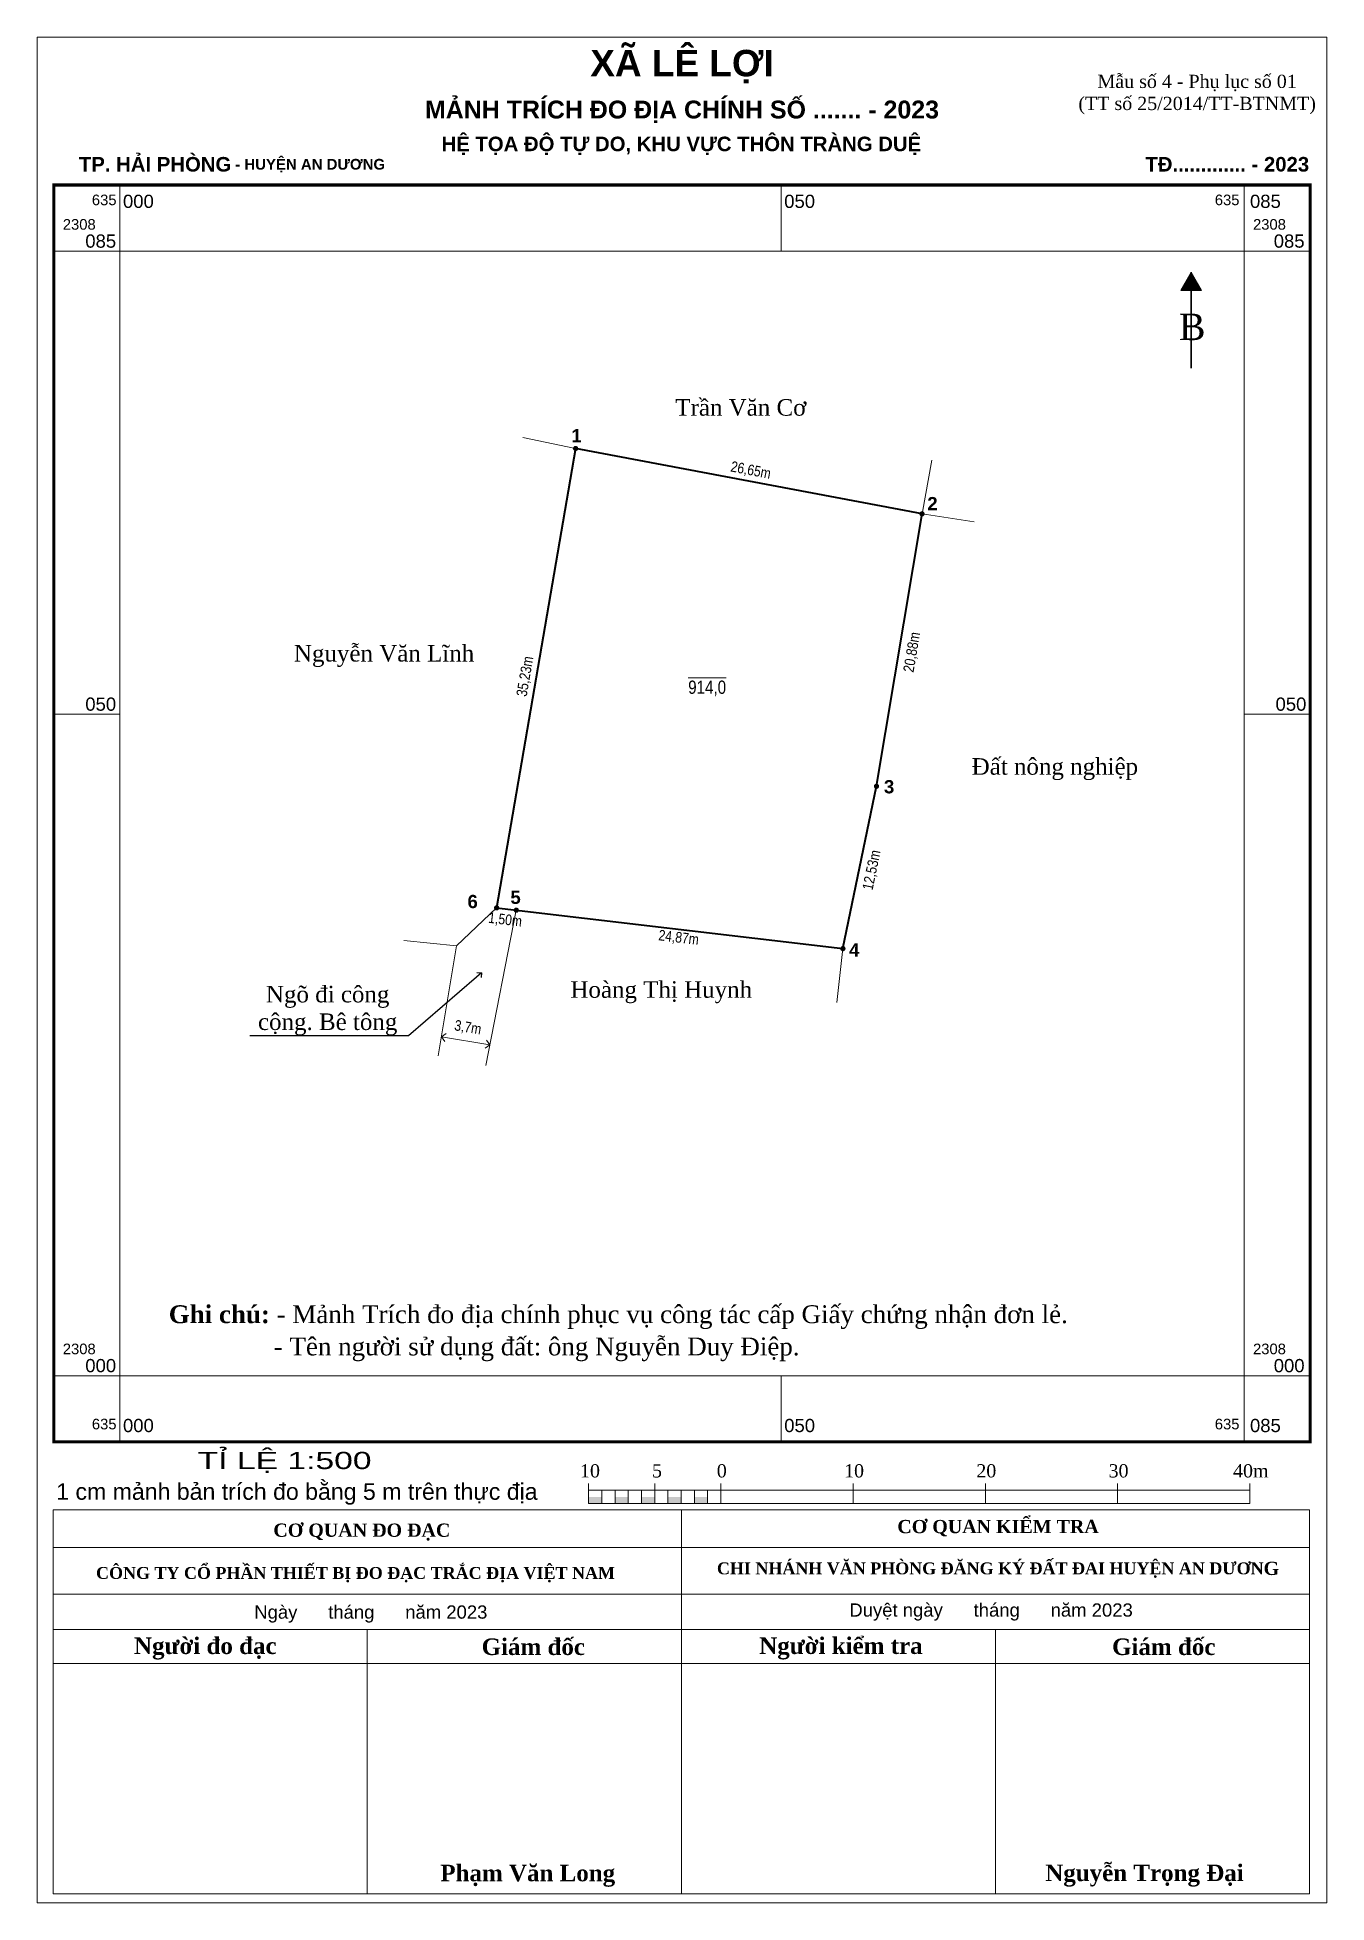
# Model space of a CAD drawing. Header units: metres. Extents: x -95 to 475, y 386 to 679.
# Drawn here: x 69.7 to 167.2, y 409 to 550 of the extents above; entities that cross this region are included whole.
import ezdxf
from ezdxf import colors
from ezdxf.entities.mleader import LeaderData, LeaderLine
from ezdxf.enums import TextEntityAlignment as Align
from ezdxf.math import Vec2, Vec3

# ---------------------------------------------------------------- set-up
doc = ezdxf.new("R2010")
doc.units = ezdxf.units.M
doc.header["$LTSCALE"] = 0.2
doc.header["$PDMODE"] = 3
doc.header["$PDSIZE"] = -3
doc.linetypes.add('HIDDEN', pattern=[9.525, 6.35, -3.175])
for name, color, linetype in [('0 @ 0.5', 7, 'Continuous'), ('Heaven2407', 2, 'Continuous'), ('KHUNG_TRÍCH ĐO', 7, 'Continuous')]:
    doc.layers.add(name, color=color, linetype=linetype)
for name, color, linetype, lineweight in [('NOI @ 0.5', 4, 'Continuous', 5), ('Thanh', 8, 'Continuous', 9), ('Thêm và ngõ @ 0.5', 3, 'Continuous', 13), ('Đậm', 1, 'Continuous', 35), ('Đỏ', 1, 'HIDDEN', 13)]:
    doc.layers.add(name, color=color, linetype=linetype, lineweight=lineweight)
doc.styles.add('Annotative', font='times.ttf', dxfattribs={"height": 2.5})
doc.styles.add('ARIAL', font='arial.ttf')
doc.styles.add('ARIALB', font='arialbd.ttf')
doc.styles.add('DIM', font='ARIALN.TTF', dxfattribs={"height": 1.6})
doc.styles.add('Land House', font='ARIALN.TTF', dxfattribs={"height": 2})
doc.styles.add('Point', font='arialbd.ttf', dxfattribs={"height": 2.5})
doc.styles.add('style1', font='times.ttf', dxfattribs={"height": 0.8})
doc.styles.add('TNRMB', font='timesbd.ttf')
doc.styles.add('Vntimecc', font='times.ttf')
doc.dimstyles.new('Kích thước cạnh', dxfattribs={"dimtxt": 1.6, "dimasz": 2.5, "dimexe": 1.25, "dimexo": 0.625, "dimtad": 1, "dimzin": 4, "dimtxsty": 'DIM', "dimcen": 2.5, "dimse1": 1, "dimse2": 1, "dimsd1": 1, "dimsd2": 1, "dimadec": 0, "dimazin": 0, "dimtfac": 1, "dimtmove": 0, "dimatfit": 3, "dimfxl": 1, "dimarcsym": 0})
doc.dimstyles.new('Kích thước ngõ', dxfattribs={"dimtxt": 1.6, "dimasz": 1.25, "dimexe": 1.25, "dimexo": 1, "dimgap": 1, "dimtad": 1, "dimtoh": 1, "dimdec": 1, "dimzin": 4, "dimtxsty": 'DIM', "dimblk": 'OPEN90', "dimcen": 0, "dimse1": 1, "dimse2": 1, "dimclrd": 3, "dimclre": 3, "dimclrt": 2, "dimadec": 0, "dimazin": 0, "dimtfac": 1, "dimtdec": 1, "dimtmove": 2, "dimatfit": 3, "dimldrblk": 'OPEN90', "dimfxl": 1, "dimlwd": 13, "dimlwe": 13, "dimarcsym": 1})

msp = doc.modelspace()

# ---------------------------------------------------------------- texts
at = {"color": 7, "linetype": 'Continuous', "lineweight": 13, "style": 'ARIALB'}
for s, height, p in [('TP. HẢI PHÒNG', 1.1, (72.86, 540.376, 0.255)), (' - HUYỆN AN DƯƠNG', 0.81, (84.368, 540.376, 0.255)), ('TĐ............. - 2023', 1.1, (153.506, 540.376, 0.255))]:
    msp.add_text(s, height=height, dxfattribs=at).set_placement(p, align=Align.MIDDLE_LEFT)
at = {"color": 7, "lineweight": 13}
for s, height, style, p in [('B', 2, 'Vntimecc', (156.037, 527.084)), ('1 cm mảnh bản trích đo bằng 5 m trên thực địa', 1.25, 'ARIAL', (71.145, 439.426))]:
    msp.add_text(s, height=height, dxfattribs=dict(at, style=style)).set_placement(p)
at = {"attachment_point": 2, "style": 'ARIALB'}
for s, insert, char_height in [('XÃ LÊ LỢI', (118.466, 549.023), 2), ('MẢNH TRÍCH ĐO ĐỊA CHÍNH SỐ ....... - 2023', (118.466, 545.188), 1.35), ('HỆ TỌA ĐỘ TỰ DO, KHU VỰC THÔN TRÀNG DUỆ', (118.417, 542.464), 1.1)]:
    msp.add_mtext_dynamic_manual_height_columns(s, width=97.03057, gutter_width=2.906, heights=[0], dxfattribs=dict(at, insert=insert, char_height=char_height))
at = {"color": 7, "linetype": 'Continuous', "lineweight": 13, "style": 'style1'}
for s, insert, char_height, attachment_point in [('\\A1;Mẫu số 4 - Phụ lục số 01\\P(TT số 25/2014/TT-BTNMT)', (157.419, 545.646), 1, 5), ('\\A1;{\\f.VnArial|b0|i0|c0|p34;635}', (74.775, 537.676), 0.8, 5), ('\\A1;{\\f.VnArial|b0|i0|c0|p34;000}', (77.361, 537.568), 1, 5), ('\\A1;{\\f.VnArial|b0|i0|c0|p34;050}', (127.361, 537.568), 1, 5), ('\\A1;{\\f.VnArial|b0|i0|c0|p34;635}', (159.687, 537.676), 0.8, 5), ('\\A1;{\\f.VnArial|b0|i0|c0|p34;085}', (162.58, 537.568), 1, 5), ('\\A1;{\\f.VnArial|b0|i0|c0|p34;2308}', (72.888, 535.825), 0.8, 5), ('\\A1;{\\f.VnArial|b0|i0|c0|p34;2308}', (162.888, 535.825), 0.8, 5), ('\\A1;{\\f.VnArial|b0|i0|c0|p34;085}', (74.511, 534.562), 1, 5), ('\\A1;{\\f.VnArial|b0|i0|c0|p34;085}', (164.377, 534.562), 1, 5), ('\\A1;{\\f.VnArial|b0|i0|c0|p34;050}', (74.511, 499.562), 1, 5), ('\\A1;{\\f.VnArial|b0|i0|c0|p34;050}', (164.511, 499.562), 1, 5), ('\\A1;{\\fTimes New Roman|b1|i0|c0|p18;Ghi chú:} - Mảnh Trích đo địa chính phục vụ công tác cấp Giấy chứng nhận đơn lẻ.', (79.656, 454.129), 1.35, 1), ('\\A1;{\\f.VnArial|b0|i0|c0|p34;2308}', (72.888, 450.825), 0.8, 5), ('\\A1;- Tên người sử dụng đất: ông Nguyễn Duy Điệp.', (87.597, 451.692), 1.35, 1), ('\\A1;{\\f.VnArial|b0|i0|c0|p34;2308}', (162.888, 450.825), 0.8, 5), ('\\A1;{\\f.VnArial|b0|i0|c0|p34;000}', (74.511, 449.562), 1, 5), ('\\A1;{\\f.VnArial|b0|i0|c0|p34;000}', (164.377, 449.562), 1, 5), ('\\A1;{\\f.VnArial|b0|i0|c0|p34;635}', (74.775, 445.144), 0.8, 5), ('\\A1;{\\f.VnArial|b0|i0|c0|p34;635}', (159.687, 445.144), 0.8, 5), ('\\A1;{\\f.VnArial|b0|i0|c0|p34;000}', (77.361, 445.035), 1, 5), ('\\A1;{\\f.VnArial|b0|i0|c0|p34;050}', (127.361, 445.035), 1, 5), ('\\A1;{\\f.VnArial|b0|i0|c0|p34;085}', (162.58, 445.035), 1, 5)]:
    msp.add_mtext(s, dxfattribs=dict(at, insert=insert, char_height=char_height, attachment_point=attachment_point))
at = {"color": 7, "lineweight": 13}
for s, insert, char_height, width, attachment_point, style in [('{\\fArial|b0|i0|c0|p34;\\W1.4;TỈ LỆ 1:\\fArial|b0|i0|c163|p34;5\\fArial|b0|i0|c0|p34;00}', (88.418, 443.048), 1.3, 20.02389, 2, 'ARIALB'), ('{\\fTimes New Roman|b0|i0|c163|p18;1}0', (111.509, 441.609), 1, 4.38686, 5, 'style1'), ('{\\fTimes New Roman|b0|i0|c163|p18;5} ', (116.571, 441.609), 1, 4.38686, 5, 'style1'), ('0 ', (121.476, 441.609), 1, 4.38686, 5, 'style1'), ('10 ', (131.476, 441.609), 1, 4.38686, 5, 'style1'), ('20 ', (141.476, 441.609), 1, 4.38686, 5, 'style1'), ('30 ', (151.476, 441.609), 1, 4.38686, 5, 'style1'), ('40m ', (161.476, 441.609), 1, 4.38686, 5, 'style1')]:
    msp.add_mtext(s, dxfattribs=dict(at, insert=insert, char_height=char_height, width=width, attachment_point=attachment_point, style=style))
at = {"color": 0, "linetype": 'Continuous', "lineweight": 5, "attachment_point": 5}
for s, insert, char_height, style in [('\\A1;CƠ QUAN ĐO ĐẠC', (94.257, 436.98), 1, 'TNRMB'), ('\\A1;CƠ QUAN KIỂM TRA', (142.363, 437.28), 1, 'TNRMB'), ('\\A1;{\\H0.9x;CHI NHÁNH VĂN PHÒNG ĐĂNG KÝ ĐẤT ĐAI HUYỆN AN DƯƠN}G', (142.363, 434.108), 1, 'TNRMB'), ('\\A1;Ngày      tháng      năm 2023', (94.937, 430.79), 1, 'ARIAL'), ('\\A1;Duyệt ngày      tháng      năm 2023', (141.837, 430.943), 1, 'ARIAL'), ('\\A1;{\\fTimes New Roman|b1|i0|c0|p18;Người đo đạc}', (82.42, 428.184), 1.25, 'TNRMB'), ('\\A1;{\\fTimes New Roman|b1|i0|c0|p18;Giám đốc}', (107.221, 428.311), 1.25, 'TNRMB'), ('\\A1;{\\fTimes New Roman|b1|i0|c0|p18;Người kiểm tra}', (130.482, 428.188), 1.25, 'TNRMB'), ('\\A1;{\\fTimes New Roman|b1|i0|c0|p18;Giám đốc}', (154.894, 428.311), 1.25, 'TNRMB'), ('\\A1;Phạm Văn Long', (106.801, 411.005), 1.25, 'TNRMB'), ('\\A1;{\\fTimes New Roman|b1|i0|c0|p18;Nguyễn Trọng Đại}', (153.435, 411.02), 1.25, 'TNRMB')]:
    msp.add_mtext(s, dxfattribs=dict(at, insert=insert, char_height=char_height, style=style))
at = {"layer": 'Heaven2407', "style": 'Point'}
for s, p in [('1', (110.099, 519.357)), ('2', (137.018, 514.224)), ('3', (133.738, 492.826)), ('6', (102.247, 484.149)), ('5', (105.493, 484.464)), ('4', (131.101, 480.491))]:
    msp.add_text(s, height=1, dxfattribs=at).set_placement(p)
at = {"layer": 'KHUNG_TRÍCH ĐO', "color": 0, "linetype": 'Continuous', "lineweight": 5, "insert": (93.778, 433.761), "char_height": 0.9, "attachment_point": 5, "style": 'TNRMB'}
msp.add_mtext('\\A1;CÔNG TY CỔ PHẦN THIẾT BỊ ĐO ĐẠC TRẮC ĐỊA VIỆT NAM', dxfattribs=at)
at = {"layer": 'NOI @ 0.5', "insert": (118.933, 501.347), "char_height": 1, "attachment_point": 1, "style": 'Land House'}
msp.add_mtext_dynamic_manual_height_columns('{\\O914,0}', width=4.71163, gutter_width=5, heights=[0], dxfattribs=at)
at = {"layer": 'Thêm và ngõ @ 0.5', "char_height": 1.25, "attachment_point": 1, "style": 'Annotative'}
for s, insert in [('Trần Văn Cơ', (117.96, 522.623)), ('Nguyễn Văn Lĩnh', (89.122, 504.036)), ('Đất nông nghiệp', (140.37, 495.486)), ('Hoàng Thị Huynh', (110.028, 478.621))]:
    msp.add_mtext_dynamic_manual_height_columns(s, width=19.51487, gutter_width=6.25, heights=[0], dxfattribs=dict(at, insert=insert))

# ---------------------------------------------------------------- blocks, each defined once
blk = doc.blocks.new('*D100')
at = {"layer": 'Defpoints', "color": 0, "transparency": 16777216}
for p in [(110.42, 518.89), (110.42, 518.89), (104.45, 484.17)]:
    blk.add_point(p, dxfattribs=at)
at = {"color": 0, "transparency": 16777216, "insert": (106.65, 501.66), "char_height": 0.8, "attachment_point": 5, "rotation": 80.2433, "style": 'DIM'}
blk.add_mtext('35,23m', dxfattribs=at)
blk = doc.blocks.new('*D101')
at = {"layer": 'Defpoints', "color": 0, "transparency": 16777216}
for p in [(136.61, 513.95), (133.17, 493.36), (134.96, 493.06)]:
    blk.add_point(p, dxfattribs=at)
at = {"color": 0, "transparency": 16777216, "insert": (135.9, 503.49), "char_height": 0.8, "attachment_point": 5, "rotation": 80.5106, "style": 'DIM'}
blk.add_mtext('20,88m', dxfattribs=at)
blk = doc.blocks.new('*D102')
at = {"layer": 'Defpoints', "color": 0, "transparency": 16777216}
for p in [(133.17, 493.36), (130.64, 481.08), (132.37, 480.73)]:
    blk.add_point(p, dxfattribs=at)
at = {"color": 0, "transparency": 16777216, "insert": (132.86, 487.02), "char_height": 0.8, "attachment_point": 5, "rotation": 78.3222, "style": 'DIM'}
blk.add_mtext('12,53m', dxfattribs=at)
blk = doc.blocks.new('_Open90')
at = {"color": 0, "linetype": 'ByBlock', "lineweight": -2}
for p, q in [((0, 0), (-1, 0)), ((-0.5, 0.5), (0, 0)), ((0, 0), (-0.5, -0.5))]:
    blk.add_line(p, q, dxfattribs=at)
blk = doc.blocks.new('*D103')
at = {"color": 3, "linetype": 'Continuous', "lineweight": 13, "transparency": 16777216}
blk.add_line((103.32, 473.92), (100.89, 474.32), dxfattribs=at)
at = {"layer": 'Defpoints', "color": 0, "transparency": 16777216}
for p in [(100.27, 474.42), (100.27, 474.42), (103.94, 473.81)]:
    blk.add_point(p, dxfattribs=at)
at = {"color": 3, "lineweight": 13, "transparency": 16777216, "xscale": 0.625, "yscale": 0.625, "zscale": 0.625}
for p, rotation in [((100.27, 474.42), 170.6546659734983), ((103.94, 473.81), 350.6546659734983)]:
    blk.add_blockref('_Open90', p, dxfattribs=dict(at, rotation=rotation))
at = {"color": 2, "transparency": 16777216, "insert": (102.27, 475.08), "char_height": 0.8, "attachment_point": 5, "rotation": 350.6547, "style": 'DIM'}
blk.add_mtext('3,7m', dxfattribs=at)
blk = doc.blocks.new('Moc')
at = {"layer": 'Đỏ', "lineweight": 13}
h = blk.add_hatch(color=6, dxfattribs=at)
edge = h.paths.add_edge_path()
edge.add_arc((0, 0), 0.25, 0, 360)
blk = doc.blocks.new('*D104')
at = {"layer": 'Defpoints', "color": 0, "transparency": 16777216}
for p in [(105.94, 483.99), (130.64, 481.08), (130.46, 479.63)]:
    blk.add_point(p, dxfattribs=at)
at = {"color": 0, "transparency": 16777216, "insert": (118.21, 481.87), "char_height": 0.8, "attachment_point": 5, "rotation": 353.2818, "style": 'DIM'}
blk.add_mtext('24,87m', dxfattribs=at)
blk = doc.blocks.new('*D105')
at = {"layer": 'Defpoints', "color": 0, "transparency": 16777216}
for p in [(104.45, 484.17), (105.94, 483.99), (105.74, 482.35)]:
    blk.add_point(p, dxfattribs=at)
at = {"color": 0, "transparency": 16777216, "insert": (105.09, 483.22), "char_height": 0.8, "attachment_point": 5, "rotation": 353.2818, "style": 'DIM'}
blk.add_mtext('1,50m', dxfattribs=at)
blk = doc.blocks.new('*D133')
at = {"layer": 'Defpoints', "color": 0, "transparency": 16777216}
for p in [(110.42, 518.89), (110.42, 518.89), (136.61, 513.95)]:
    blk.add_point(p, dxfattribs=at)
at = {"color": 0, "transparency": 16777216, "insert": (123.66, 517.2), "char_height": 0.8, "attachment_point": 5, "rotation": 349.3184, "style": 'DIM'}
blk.add_mtext('26,65m', dxfattribs=at)

# ---------------------------------------------------------------- dimensions: what is measured, and where the dimension line sits
at = {"layer": '0 @ 0.5'}
for p1, p2, distance, dimstyle, override, picture, middle in [((104.451, 484.169), (110.422, 518.892), 0, 'Kích thước cạnh', {"dimscale": 0.5, "dimpost": 'm', "dimtix": 0, "dimtofl": 1, "dimtmove": 0, "dimatfit": 3}, '*D100', (106.654, 501.665)), ((136.614, 513.952), (110.422, 518.892), 0, 'Kích thước cạnh', {"dimscale": 0.5, "dimpost": 'm', "dimtix": 0, "dimtofl": 1, "dimtmove": 0, "dimatfit": 3}, '*D133', (123.665, 517.201)), ((136.614, 513.952), (133.172, 493.358), 1.816, 'Kích thước cạnh', {"dimscale": 0.5, "dimpost": 'm', "dimtix": 0, "dimtofl": 1, "dimtmove": 0, "dimatfit": 3}, '*D101', (135.901, 503.486)), ((133.172, 493.358), (130.635, 481.085), 1.767, 'Kích thước cạnh', {"dimscale": 0.5, "dimpost": 'm', "dimtix": 0, "dimtofl": 1, "dimtmove": 0, "dimatfit": 3}, '*D102', (132.858, 487.024)), ((105.938, 483.994), (130.635, 481.085), -1.468, 'Kích thước cạnh', {"dimscale": 0.5, "dimpost": 'm', "dimtix": 0, "dimtofl": 1, "dimtmove": 0, "dimatfit": 3}, '*D104', (118.208, 481.869)), ((103.941, 473.814), (100.273, 474.417), 0, 'Kích thước ngõ', {"dimscale": 0.5, "dimpost": 'm', "dimtix": 0, "dimtofl": 1, "dimtmove": 2, "dimatfit": 3}, '*D103', (102.267, 475.083))]:
    dim = msp.add_aligned_dim(p1=p1, p2=p2, distance=distance, dimstyle=dimstyle, override=override, dxfattribs=at)
    dim.commit()
    dim.dimension.update_dxf_attribs({"geometry": picture, "text_midpoint": middle})
dim = msp.add_linear_dim(base=(105.744, 482.347), p1=(104.451, 484.169), p2=(105.938, 483.994), angle=353.2818, dimstyle='Kích thước cạnh', override={"dimscale": 0.5, "dimpost": 'm', "dimtix": 0, "dimtofl": 1, "dimtmove": 0, "dimatfit": 3}, dxfattribs=at)
dim.commit()
dim.dimension.update_dxf_attribs({"geometry": '*D105', "text_midpoint": (105.001, 482.434), "dimtype": 161})

# ---------------------------------------------------------------- hatches: boundary and pattern name
at = {"linetype": 'Continuous'}
h = msp.add_hatch(color=256, dxfattribs=at)
h.paths.add_polyline_path([(156.972, 532.213), (156.186, 530.858), (156.972, 530.858)])
h.paths.add_polyline_path([(156.972, 530.858), (157.758, 530.858), (156.972, 532.213)])
at = {"linetype": 'Continuous', "lineweight": 13}
h = msp.add_hatch(color=256, dxfattribs=at)
h.paths.add_polyline_path([(112.403, 439.65), (111.403, 439.65), (111.403, 439.15), (112.403, 439.15)])
h.paths.add_polyline_path([(114.403, 439.65), (113.403, 439.65), (113.403, 439.15), (114.403, 439.15)])
h.paths.add_polyline_path([(116.403, 439.65), (115.403, 439.65), (115.403, 439.15), (116.403, 439.15)])
h.paths.add_polyline_path([(118.403, 439.65), (117.403, 439.65), (117.403, 439.15), (118.403, 439.15)])
h.paths.add_polyline_path([(120.403, 439.65), (119.403, 439.65), (119.403, 439.15), (120.403, 439.15)])

# ---------------------------------------------------------------- linework, layer by layer
at = {"color": 7, "lineweight": 13}
for p, q in [((75.966, 533.808), (75.966, 538.808)), ((125.966, 533.808), (125.966, 538.808)), ((160.966, 533.808), (160.966, 538.808)), ((75.966, 533.808), (70.966, 533.808)), ((165.966, 533.808), (160.966, 533.808)), ((75.966, 498.808), (70.966, 498.808)), ((165.966, 498.808), (160.966, 498.808)), ((75.966, 448.808), (70.966, 448.808)), ((75.966, 443.808), (75.966, 448.808)), ((125.966, 443.808), (125.966, 448.808)), ((160.966, 443.808), (160.966, 448.808)), ((165.966, 448.808), (160.966, 448.808))]:
    msp.add_line(p, q, dxfattribs=at)
at = {"color": 7, "linetype": 'ByBlock', "lineweight": 13}
for q in [(156.186, 530.858), (157.758, 530.858)]:
    msp.add_line((156.972, 532.213), q, dxfattribs=at)
at = {"color": 7, "linetype": 'ByBlock', "lineweight": 30}
msp.add_line((156.972, 524.967), (156.972, 532.213), dxfattribs=at)
at = {"linetype": 'Continuous'}
for p, q in [((156.186, 530.858), (157.758, 530.858)), ((136.614, 513.952), (136.614, 513.952)), ((105.964, 492.971), (105.964, 492.971))]:
    msp.add_line(p, q, dxfattribs=at)
at = {"linetype": 'Continuous', "lineweight": 13}
for p, q in [((160.966, 448.808), (160.966, 443.808)), ((160.966, 448.808), (160.966, 443.808)), ((160.966, 448.808), (165.966, 448.808)), ((111.403, 439.15), (111.403, 440.65)), ((111.403, 440.15), (161.403, 440.15)), ((112.403, 439.15), (112.403, 440.15)), ((113.403, 439.15), (113.403, 440.15)), ((114.403, 439.15), (114.403, 440.15)), ((115.403, 439.15), (115.403, 440.15)), ((116.403, 439.15), (116.403, 440.65)), ((116.403, 439.15), (116.403, 440.15)), ((117.403, 439.15), (117.403, 440.15)), ((118.403, 439.15), (118.403, 440.15)), ((119.403, 439.15), (119.403, 440.15)), ((120.403, 439.15), (120.403, 440.15)), ((121.403, 439.15), (121.403, 440.65)), ((121.403, 439.15), (121.403, 440.15)), ((131.403, 439.15), (131.403, 440.65)), ((141.403, 439.15), (141.403, 440.65)), ((151.403, 439.15), (151.403, 440.65)), ((161.403, 439.15), (161.403, 440.65)), ((111.403, 439.15), (161.403, 439.15))]:
    msp.add_line(p, q, dxfattribs=at)
at = {"color": 0, "linetype": 'Continuous', "lineweight": 5}
for p, q in [((70.919, 438.67), (165.919, 438.67)), ((70.919, 438.67), (70.919, 409.632)), ((118.419, 438.67), (118.419, 409.632)), ((165.919, 438.67), (165.919, 409.632)), ((70.919, 432.286), (165.919, 432.286)), ((70.919, 429.617), (165.919, 429.617)), ((94.669, 429.617), (94.669, 409.632)), ((142.169, 429.617), (142.169, 409.632)), ((70.919, 427.042), (165.919, 427.042))]:
    msp.add_line(p, q, dxfattribs=at)
at = {"linetype": 'Continuous', "lineweight": 9}
for p, q in [((118.419, 435.83), (70.919, 435.83)), ((118.419, 435.83), (165.919, 435.83)), ((70.919, 409.632), (165.919, 409.632))]:
    msp.add_line(p, q, dxfattribs=at)
at = {"color": 7, "lineweight": 13, "const_width": 0.25}
msp.add_lwpolyline([(70.966, 443.808), (165.966, 443.808), (165.966, 538.808), (70.966, 538.808)], close=True, dxfattribs=at)
at = {"color": 7, "lineweight": 13}
msp.add_lwpolyline([(75.966, 448.808), (160.966, 448.808), (160.966, 533.808), (75.966, 533.808)], close=True, dxfattribs=at)
at = {"layer": 'Defpoints', "linetype": 'Continuous', "lineweight": 13}
msp.add_lwpolyline([(69.716, 408.972), (167.216, 408.972), (167.216, 549.972), (69.716, 549.972)], close=True, dxfattribs=at)
at = {"layer": 'Thanh'}
for p, q in [((110.422, 518.892), (106.442, 519.716)), ((136.614, 513.952), (140.567, 513.339)), ((104.451, 484.169), (101.407, 481.307)), ((101.407, 481.307), (97.427, 481.706)), ((130.635, 481.085), (130.163, 477.006))]:
    msp.add_line(p, q, dxfattribs=at)
at = {"layer": 'Thanh', "linetype": 'Continuous'}
for p, q in [((103.634, 472.249), (105.938, 483.994)), ((100.036, 472.973), (101.407, 481.307))]:
    msp.add_line(p, q, dxfattribs=at)
at = {"layer": 'Thanh'}
msp.add_lwpolyline([(136.614, 513.952), (136.614, 513.952), (137.348, 518.01)], dxfattribs=at)
at = {"layer": 'Đậm', "linetype": 'Continuous'}
msp.add_line((130.635, 481.085), (130.635, 481.085), dxfattribs=at)
msp.add_lwpolyline([(104.451, 484.169), (130.635, 481.085), (133.172, 493.358), (136.614, 513.952), (110.422, 518.892)], close=True, dxfattribs=at)

# ---------------------------------------------------------------- block references
at = {"color": 7, "linetype": 'Continuous', "lineweight": 0, "xscale": 0.8000000000000114, "yscale": 0.8000000000000114, "zscale": 0.8000000000000114}
for p in [(110.422, 518.892), (136.614, 513.952), (133.172, 493.358), (104.451, 484.169), (105.938, 483.994), (130.635, 481.085)]:
    msp.add_blockref('Moc', p, dxfattribs=at)

msp.set_redraw_order([(e.dxf.handle, doc.entitydb.next_handle()) for e in msp.query("TEXT MTEXT ATTDEF DIMENSION ARC_DIMENSION")])  # texts and dimensions are drawn at this point

# ---------------------------------------------------------------- leaders
at = {"layer": 'Thêm và ngõ @ 0.5', "lineweight": 13}
ml = msp.add_multileader_mtext('Standard', dxfattribs=at)
ml.set_content('Ngõ đi công \\Pcộng. Bê tông', color=256, style='Annotative')
ml.set_leader_properties()
ml.set_arrow_properties(name='OPEN90')
ml.build(insert=Vec2(0, 0))
ml.multileader.update_dxf_attribs({"text_left_attachment_type": 5, "text_right_attachment_type": 5, "dogleg_length": 0, "arrow_head_size": 0.5, "scale": 0.5})
ctx = ml.context
ctx.base_point, ctx.scale, ctx.char_height, ctx.arrow_head_size, ctx.landing_gap_size, ctx.plane_origin = Vec3(85.571, 474.508), 0.5, 1.25, 0.5, 1, Vec3(81.163, 469.517)
ctx.left_attachment, ctx.right_attachment, ctx.text_align_type = 5, 5, 1
notes = []
notes.append((ctx, [(1, (1, 1, 0), (97.778, 474.508), (-1, 0), 0, [(0, [(103.309, 479.253)], 0, [])])]))
ctx.mtext.insert, ctx.mtext.alignment, ctx.mtext.flow_direction = Vec3(91.674, 478.271), 2, 5
for ctx, leaders in notes:
    for number, flags, end, landing, length, lines in leaders:
        leader = LeaderData()
        leader.index, (leader.has_last_leader_line, leader.has_dogleg_vector, leader.attachment_direction) = number, flags
        leader.last_leader_point, leader.dogleg_vector, leader.dogleg_length = Vec3(end), Vec3(landing), length
        for number, points, colour, breaks in lines:
            line = LeaderLine()
            line.index, line.vertices, line.color, line.breaks = number, Vec3.list(points), colors.encode_raw_color(colour), breaks
            leader.lines.append(line)
        ctx.leaders.append(leader)

doc.saveas('drawing.dxf')
